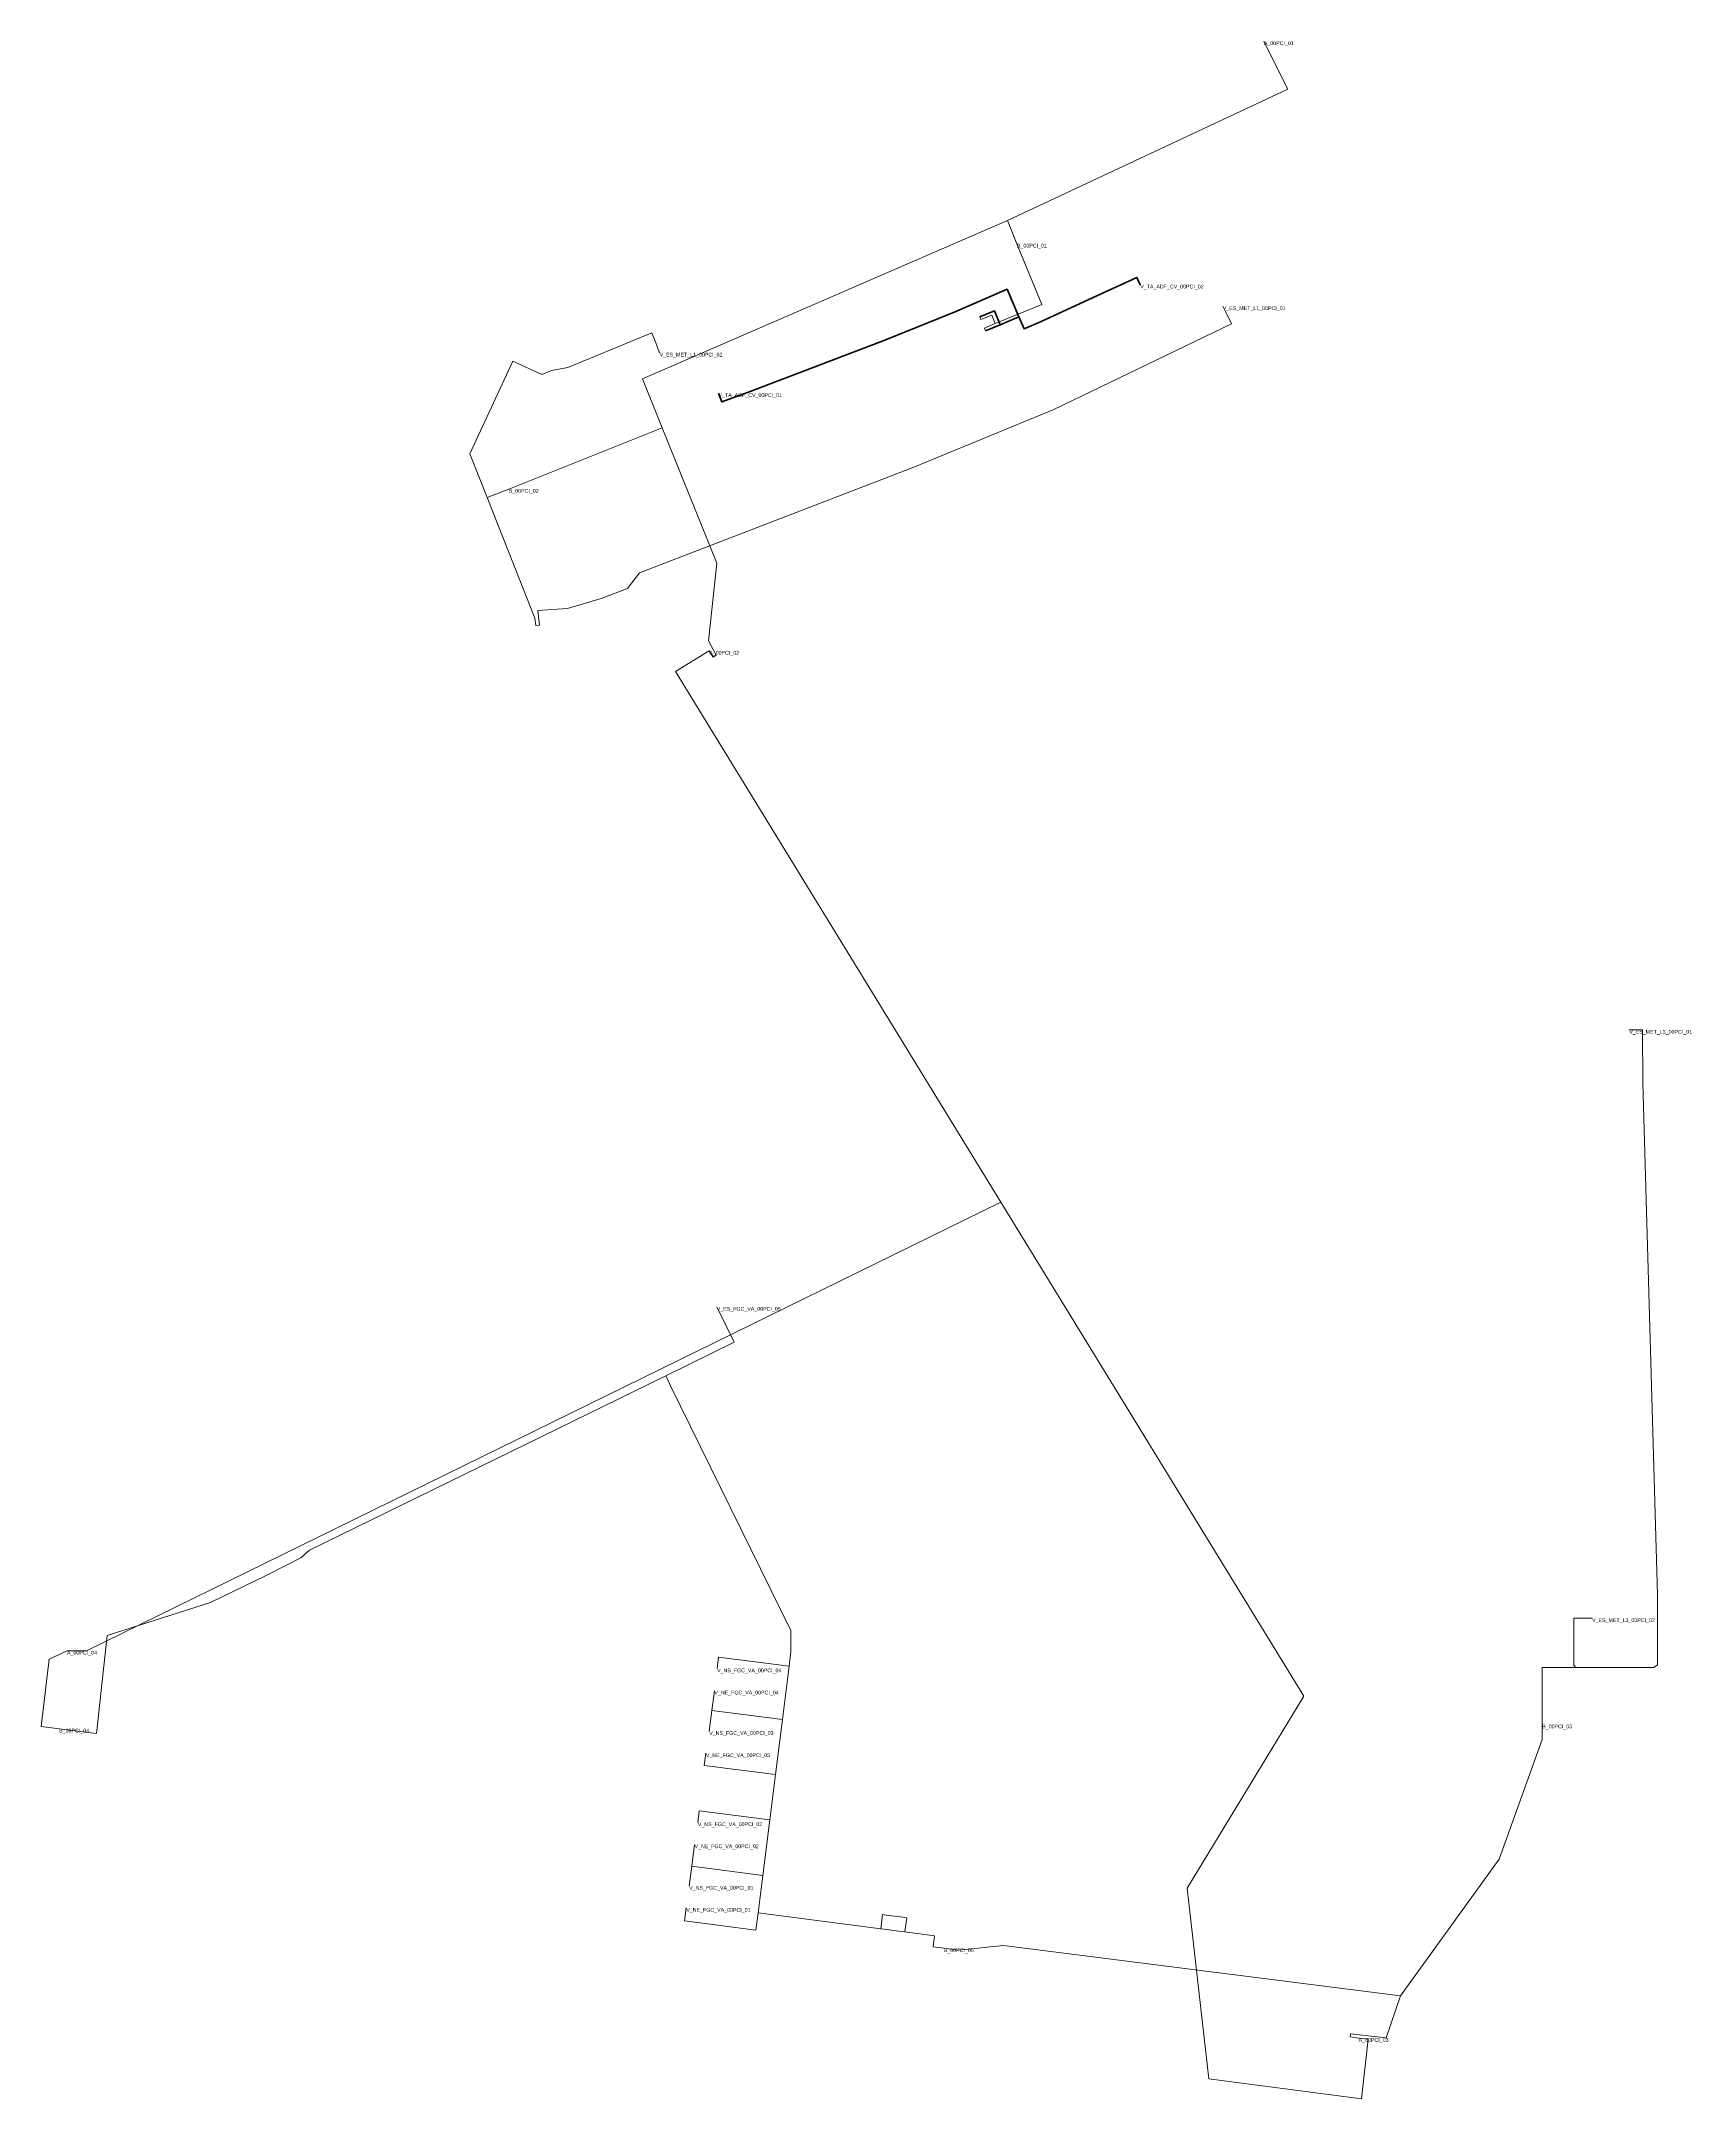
# Model space of a CAD drawing. Header units: metres. Extents: x 430405 to 430623, y 4581875 to 4582147.
import ezdxf
from ezdxf.enums import TextEntityAlignment as Align

# ---------------------------------------------------------------- set-up
doc = ezdxf.new("R2010")
doc.units = ezdxf.units.M
doc.header["$MEASUREMENT"] = 0
for name, color, linetype, lineweight, true_color in [('01_A_AccesTren_t', 40, 'Continuous', 0, 0xffd600), ('01_C_AccesExt_t', 251, 'Continuous', 0, 0x646464), ('01_C_CarrerHoritzontal_l', 251, 'Continuous', 0, 0x646464), ('01_I_AccesTrenAdaptat_l', 31, 'Continuous', 106, 0xffc3a8), ('01_I_Ascensor_l', 251, 'Continuous', 0, 0x646464), ('01_I_BarreraTarifaria_t', 251, 'Continuous', 0, 0x646464), ('01_I_Horitzontal_l', 251, 'Continuous', 0, 0x646464), ('01_I_HoritzontalD_l', 251, 'Continuous', 0, 0x646464), ('01_I_HoritzontalSUnic_l', 251, 'Continuous', 0, 0x646464), ('01_I_Rampa_l', 251, 'Continuous', 0, 0x646464), ('01_I_RampaD_l', 251, 'Continuous', 0, 0x646464)]:
    doc.layers.add(name, color=color, linetype=linetype, lineweight=lineweight, true_color=true_color)
doc.styles.add('Style-Arial', font='arial.ttf')

msp = doc.modelspace()

# ---------------------------------------------------------------- linework, layer by layer
at = {"layer": '01_C_CarrerHoritzontal_l'}
msp.add_line((430408.160127, 4581933.889892), (430410.737188, 4581933.889892), dxfattribs=at)
at = {"layer": '01_C_CarrerHoritzontal_l', "flags": 128}
for points in [[(430493.080406, 4582066.098624), (430488.61925, 4582063.363607), (430531.657067, 4581993.199215)], [(430408.160127, 4581933.889892), (430410.737188, 4581933.889892), (430531.657067, 4581993.199215)], [(430531.657067, 4581993.199215), (430571.708994, 4581927.902709), (430556.302571, 4581902.493801), (430559.165026, 4581877.308895), (430579.332528, 4581874.6476), (430580.220254, 4581882.554387), (430578.960919, 4581882.684662)]]:
    msp.add_lwpolyline(points, dxfattribs=at)
at = {"layer": '01_I_AccesTrenAdaptat_l'}
for p, q in [((430531.571818, 4582109.218418, -20.119769), (430529.629394, 4582108.410475, -20.119769)), ((430534.041148, 4582110.245524, -20.119769), (430531.571818, 4582109.218418, -20.119769))]:
    msp.add_line(p, q, dxfattribs=at)
at = {"layer": '01_I_AccesTrenAdaptat_l', "elevation": -20.119769, "flags": 128}
for points in [[(430534.041148, 4582110.245524), (430534.717806, 4582108.677274), (430536.895835, 4582109.617036), (430543.266944, 4582112.547198), (430549.638053, 4582115.47736), (430550.082761, 4582114.510423)], [(430534.041148, 4582110.245524), (430532.460627, 4582113.907687), (430525.68721, 4582110.984407), (430516.30801, 4582107.175255), (430507.401706, 4582103.789486), (430498.495402, 4582100.403716), (430494.743753, 4582099.011749), (430494.315919, 4582100.164854)], [(430531.571818, 4582109.218418), (430530.804683, 4582111.062735), (430528.869977, 4582110.258002)]]:
    msp.add_lwpolyline(points, dxfattribs=at)
at = {"layer": '01_I_Ascensor_l'}
for p, q in [((430567.090675, 4582145.361854, -10), (430566.420714, 4582146.703924)), ((430528.869977, 4582110.258002, -20.119769), (430529.010944, 4582109.914015, -10)), ((430529.474198, 4582108.783593, -10), (430529.629394, 4582108.410475, -20.119769)), ((430472.202284, 4582103.173265, -10), (430474.382889, 4582103.562886, -20.119769)), ((430470.162408, 4582069.446054, -10), (430470.646088, 4582069.50511, -20.119769)), ((430493.592915, 4582065.262658), (430493.99121, 4582065.507081, -10)), ((430439.065988, 4581946.181526, -20), (430437.178501, 4581945.216439, -10)), ((430405.800015, 4581932.795791, -10), (430408.160127, 4581933.889892)), ((430607.668414, 4581931.67003, -10), (430607.147099, 4581931.67003, -10)), ((430607.407843, 4581931.995661, -20.119769), (430607.668414, 4581931.67003, -10)), ((430617.978762, 4581931.67003, -10), (430618.472653, 4581932.023512, -20.119769)), ((430516.22581, 4581897.083925, -19.999765), (430518.452799, 4581896.793183, -10)), ((430516.475942, 4581898.952527, -19.999772), (430518.690614, 4581898.663134, -10)), ((430577.831306, 4581882.825132), (430577.873317, 4581883.22771, -10))]:
    msp.add_line(p, q, dxfattribs=at)
at = {"layer": '01_I_Horitzontal_l'}
for p, q in [((430533.779152, 4582119.923867, -10), (430532.515323, 4582123.006907, -10)), ((430530.904409, 4582109.369701, -10), (430529.474198, 4582108.783593, -10)), ((430466.568909, 4582087.496524, -10), (430486.86751, 4582095.567198, -10)), ((430466.568909, 4582087.496524, -10), (430463.711412, 4582086.36039, -10)), ((430493.080406, 4582066.098624), (430493.592915, 4582065.262658)), ((430502.762636, 4581924.814912, -20), (430503.640856, 4581931.839083, -20)), ((430607.668414, 4581931.67003, -10), (430617.978762, 4581931.67003, -10)), ((430501.851499, 4581917.527456, -20.000049), (430502.762636, 4581924.814912, -20)), ((430501.101472, 4581911.528597, -20.000089), (430501.851498, 4581917.52745, -20.000049)), ((430500.184343, 4581904.193221, -20.000138), (430501.101472, 4581911.528596, -20.000089)), ((430499.567537, 4581899.259887, -20.000275), (430500.184343, 4581904.193221, -20.00017)), ((430515.763563, 4581897.144305, -19.999765), (430499.567537, 4581899.259887, -20.000275)), ((430515.763563, 4581897.144305, -19.999765), (430516.22581, 4581897.083925, -19.999765)), ((430518.956641, 4581896.727425, -10), (430518.452799, 4581896.793183, -10)), ((430519.2006, 4581898.596659, -10), (430518.690614, 4581898.663134, -10)), ((430518.956641, 4581896.727425, -10), (430519.2006, 4581898.596659, -10)), ((430578.960919, 4581882.684662), (430577.831306, 4581882.825132))]:
    msp.add_line(p, q, dxfattribs=at)
at = {"layer": '01_I_Horitzontal_l', "flags": 128}
for points, elevation in [([(430567.090675, 4582145.361854), (430569.584734, 4582140.365745), (430532.515323, 4582123.006907)], -10), ([(430532.515323, 4582123.006907), (430484.256951, 4582102.080032), (430486.86751, 4582095.567198)], -10), ([(430530.904409, 4582109.369701), (430537.068598, 4582111.895819), (430533.779152, 4582119.923867)], -10), ([(430470.646088, 4582069.50511), (430470.411984, 4582071.422463), (430474.323192, 4582071.705743), (430478.80671, 4582073.030712), (430482.293385, 4582074.34216), (430483.88061, 4582076.432882), (430520.152601, 4582090.40222), (430538.649235, 4582097.987744), (430562.131251, 4582109.333903), (430561.386819, 4582110.859448)], -20.119769), ([(430530.904409, 4582109.369701), (430530.441155, 4582110.500123), (430529.010944, 4582109.914015)], -10), ([(430474.382889, 4582103.562886), (430485.511272, 4582108.130309), (430486.016503, 4582106.820665)], -20.119769), ([(430463.711412, 4582086.36039), (430461.416058, 4582092.133449), (430467.114759, 4582104.417552), (430470.926219, 4582102.649382), (430472.202284, 4582103.173265)], -10), ([(430486.86751, 4582095.567198), (430494.104642, 4582077.686735), (430492.986984, 4582067.430918), (430493.99121, 4582065.507081)], -10), ([(430463.711412, 4582086.36039), (430470.041434, 4582070.439717), (430470.162408, 4582069.446054)], -10), ([(430618.472653, 4581932.023512), (430618.472653, 4581941.266658), (430616.561731, 4582008.960404), (430616.511067, 4582016.000871), (430615.631658, 4582015.98621)], -20.119769), ([(430487.324454, 4581970.245777), (430496.367173, 4581974.675415), (430494.077005, 4581979.35001)], -20), ([(430487.324454, 4581970.245777), (430440.225035, 4581947.19438), (430439.065988, 4581946.181526)], -20), ([(430503.640856, 4581931.839088), (430503.883437, 4581933.779296), (430503.883437, 4581936.57557), (430487.97965, 4581968.907874), (430487.324454, 4581970.245777)], -20), ([(430608.587435, 4581938.187996), (430607.407843, 4581938.187996), (430607.407843, 4581931.995661)], -20.119769), ([(430603.238303, 4581924.140009), (430603.238303, 4581931.67003), (430607.147099, 4581931.67003)], -10), ([(430584.503706, 4581888.27178), (430597.562627, 4581906.319058), (430603.245047, 4581922.146463), (430603.238303, 4581924.140009)], -10), ([(430524.103484, 4581894.550145), (430522.700339, 4581894.733274), (430522.893541, 4581896.213608), (430518.956641, 4581896.727425)], -10), ([(430524.103484, 4581894.550145), (430526.028942, 4581894.298271), (430531.994356, 4581894.928927), (430584.503706, 4581888.27178)], -10), ([(430584.503706, 4581888.27178), (430582.600121, 4581882.734442), (430577.873317, 4581883.22771)], -10)]:
    msp.add_lwpolyline(points, dxfattribs=dict(at, elevation=elevation))
at = {"layer": '01_I_Horitzontal_l', "extrusion": (4.67889e-07, 3.58196e-06, 1), "elevation": -3.386143, "flags": 128}
msp.add_lwpolyline([(430515.763572, 4581897.144347), (430516.007757, 4581899.013726), (430516.475952, 4581898.952568)], dxfattribs=at)
at = {"layer": '01_I_HoritzontalD_l', "elevation": -10, "flags": 128}
for points in [[(430437.178501, 4581945.216439), (430434.482237, 4581943.837817), (430427.133862, 4581940.292351), (430413.485061, 4581935.918392), (430412.034408, 4581922.973889), (430407.117635, 4581923.57962)], [(430407.117635, 4581923.57962), (430404.733706, 4581923.873313), (430405.800015, 4581932.795791)]]:
    msp.add_lwpolyline(points, dxfattribs=at)
at = {"layer": '01_I_HoritzontalSUnic_l'}
for p, q in [((430494.312282, 4581933.034552, -20), (430494.121655, 4581931.547039, -20)), ((430503.640856, 4581931.839083, -20), (430494.312282, 4581933.034552, -20)), ((430493.434062, 4581926.010382, -20), (430493.76737, 4581928.611283, -20)), ((430493.434062, 4581926.010382, -20), (430493.082234, 4581923.264974, -20)), ((430502.762636, 4581924.814912, -20), (430493.434062, 4581926.010382, -20)), ((430492.427853, 4581918.735103, -20.000049), (430492.633684, 4581920.341276, -19.999972)), ((430501.851498, 4581917.52745, -20.000049), (430492.427853, 4581918.735103, -20.000049)), ((430491.772898, 4581912.724065, -20.000089), (430491.578397, 4581911.206325, -20.000089)), ((430501.101472, 4581911.528596, -20.000089), (430491.772898, 4581912.724065, -20.000089)), ((430490.760698, 4581905.400874, -20.000138), (430491.131135, 4581908.291518, -20)), ((430490.760698, 4581905.400874, -20.000138), (430490.428201, 4581902.806327, -20)), ((430500.184343, 4581904.193221, -20.000138), (430490.760698, 4581905.400874, -20.000138))]:
    msp.add_line(p, q, dxfattribs=at)
at = {"layer": '01_I_HoritzontalSUnic_l', "extrusion": (4.67889e-07, 3.58196e-06, 1), "elevation": -3.386651, "flags": 128}
msp.add_lwpolyline([(430499.567547, 4581899.259929), (430499.266176, 4581896.952761), (430489.824687, 4581898.186041), (430490.046385, 4581899.883265)], dxfattribs=at)
at = {"layer": '01_I_Rampa_l'}
for p, q in [((430561.386819, 4582110.859448, -20.119769), (430560.994858, 4582111.66194, -20.119769)), ((430615.631658, 4582015.98621, -20.119769), (430614.752249, 4582015.97155, -20.119769)), ((430609.831441, 4581938.187996, -20.119769), (430608.587435, 4581938.187996, -20.119769))]:
    msp.add_line(p, q, dxfattribs=at)
at = {"layer": '01_I_RampaD_l'}
msp.add_line((430486.016503, 4582106.820665, -20.119769), (430486.521733, 4582105.511022, -20.119769), dxfattribs=at)

# ---------------------------------------------------------------- texts
at = {"layer": '01_A_AccesTren_t', "style": 'Style-Arial'}
for s, p in [('V_TA_ADF_CV_00PCI_02', (430550.082761, 4582114.510423, -20.119769)), ('V_ES_MET_L1_00PCI_01', (430560.994858, 4582111.66194, -21.389769)), ('V_ES_MET_L1_00PCI_02', (430486.521733, 4582105.511022, -20.119769)), ('V_TA_ADF_CV_00PCI_01', (430494.315919, 4582100.164854, -20.119769)), ('V_ES_MET_L3_00PCI_01', (430614.752249, 4582015.97155, -21.389769)), ('V_ES_FGC_VA_00PCI_05', (430494.077005, 4581979.35001, -20)), ('V_ES_MET_L3_00PCI_02', (430609.831441, 4581938.187996, -20.119769)), ('V_NS_FGC_VA_00PCI_04', (430494.121655, 4581931.547039, -20)), ('V_NE_FGC_VA_00PCI_04', (430493.76737, 4581928.611283, -20)), ('V_NS_FGC_VA_00PCI_03', (430493.082234, 4581923.264974, -20)), ('V_NE_FGC_VA_00PCI_03', (430492.633684, 4581920.341276, -19.999972)), ('V_NS_FGC_VA_00PCI_02', (430491.578397, 4581911.206325, -20.000089)), ('V_NE_FGC_VA_00PCI_02', (430491.131135, 4581908.291518, -20)), ('V_NS_FGC_VA_00PCI_01', (430490.428201, 4581902.806327, -20)), ('V_NE_FGC_VA_00PCI_01', (430490.046375, 4581899.883224, -20.000267))]:
    msp.add_text(s, height=0.5, dxfattribs=at).set_placement(p, align=Align.TOP_LEFT)
at = {"layer": '01_C_AccesExt_t', "char_height": 0.5, "attachment_point": 1, "line_spacing_factor": 1.2, "style": 'Style-Arial'}
for s, insert in [('A_00PCI_01', (430566.420714, 4582146.703924)), ('A_00PCI_02', (430493.080406, 4582066.098624)), ('A_00PCI_04', (430408.160127, 4581933.889892)), ('A_00PCI_03', (430578.960919, 4581882.684662))]:
    msp.add_mtext(s, dxfattribs=dict(at, insert=insert))
at = {"layer": '01_I_BarreraTarifaria_t', "char_height": 0.5, "attachment_point": 1, "line_spacing_factor": 1.2, "style": 'Style-Arial'}
for s, insert in [('B_00PCI_01', (430533.779152, 4582119.923867, -10)), ('B_00PCI_02', (430466.568909, 4582087.496524, -10)), ('B_00PCI_03', (430603.238303, 4581924.140009, -10)), ('B_00PCI_04', (430407.117635, 4581923.57962, -10)), ('B_00PCI_05', (430524.103484, 4581894.550145, -10))]:
    msp.add_mtext(s, dxfattribs=dict(at, insert=insert))

doc.saveas('drawing.dxf')
